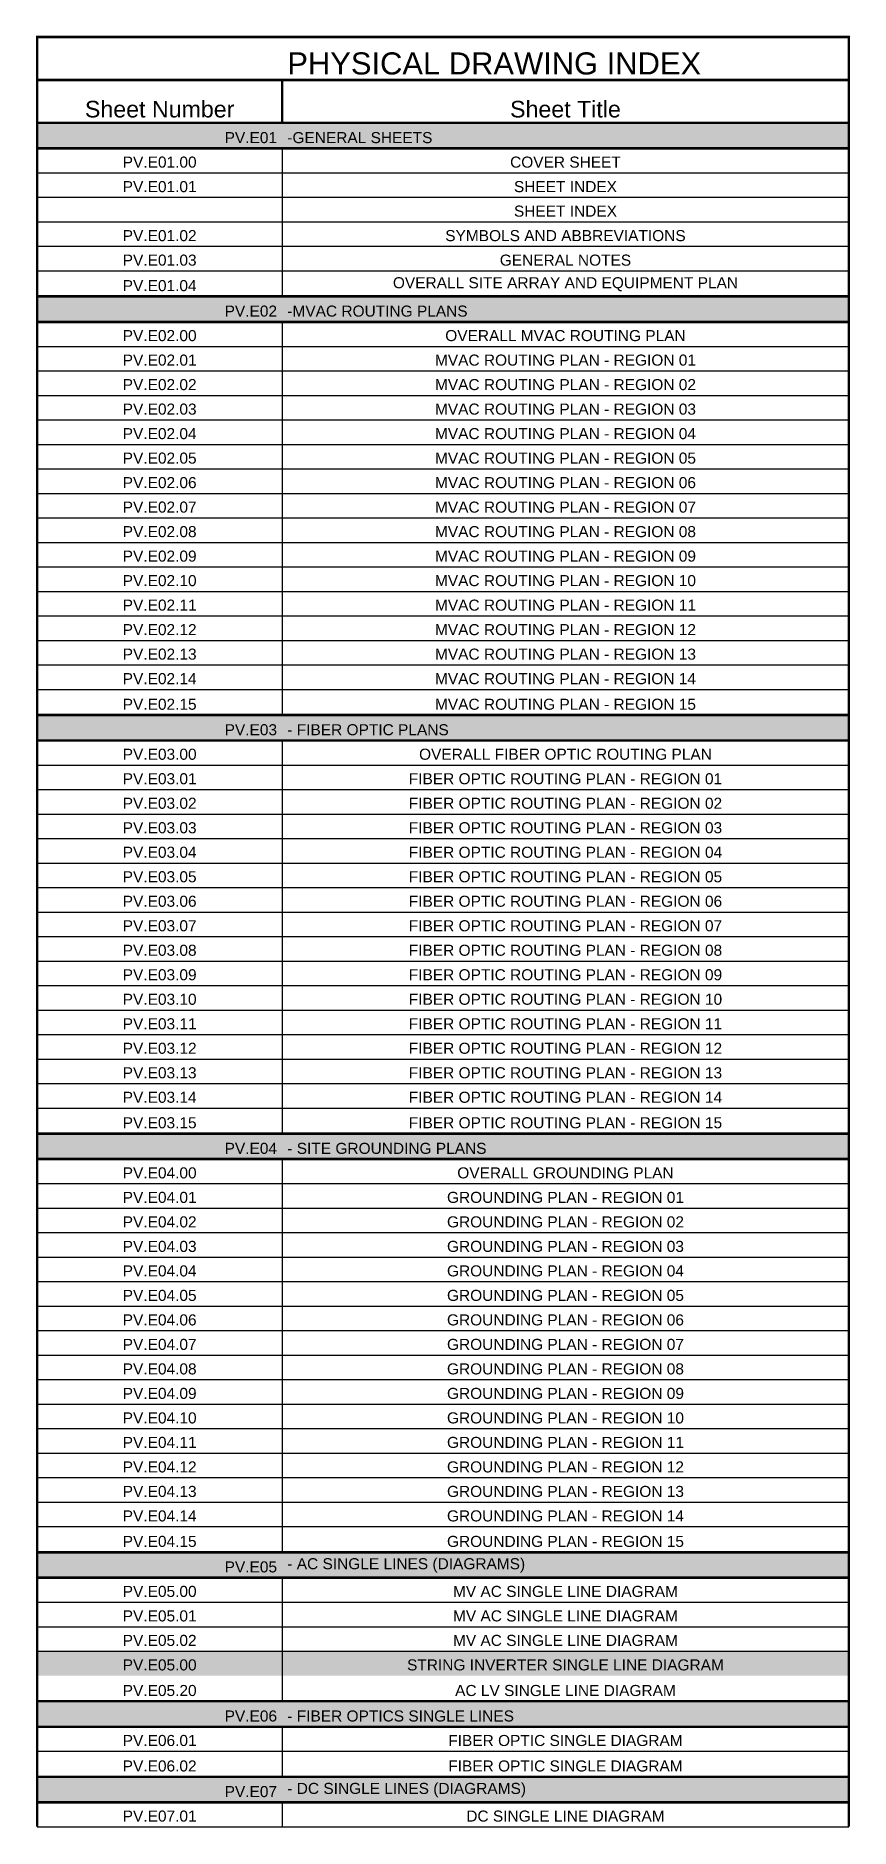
# Paper-space layout 'PV.E01.01 SHEET INDEX' of a CAD drawing. Header units: feet, sheet in inches. Extents: x 1 to 34.7, y 0 to 22.
# Drawn here: x 0.99 to 7.64, y 7.39 to 22.02 of the extents above; entities that cross this region are included whole.
import ezdxf

# ---------------------------------------------------------------- set-up
doc = ezdxf.new("R2010")
doc.units = ezdxf.units.FT
doc.header["$MEASUREMENT"] = 0
doc.styles.add('NEI-A', font='arial.ttf')

# ---------------------------------------------------------------- blocks, each defined once
blk = doc.blocks.new('*A4')
at = {"color": 7, "linetype": 'Continuous', "ltscale": 0.083333, "const_width": 0.0208}
for points in [[(6.625, -14.608), (6.625, 0), (0, 0), (0, -14.608)], [(0, -0.35), (6.625, -0.35)], [(2, -0.35), (2, -0.7)], [(0, -0.7), (6.625, -0.7)], [(0, -0.908), (6.625, -0.908)], [(0, -2.117), (6.625, -2.117)], [(0, -2.325), (6.625, -2.325)], [(0, -5.533), (6.625, -5.533)], [(0, -5.742), (6.625, -5.742)], [(0, -8.95), (6.625, -8.95)], [(0, -9.158), (6.625, -9.158)], [(0, -12.367), (6.625, -12.367)], [(0, -12.575), (6.625, -12.575)], [(0, -13.583), (6.625, -13.583)], [(0, -13.792), (6.625, -13.792)], [(0, -14.2), (6.625, -14.2)], [(0, -14.408), (6.625, -14.408)]]:
    blk.add_lwpolyline(points, dxfattribs=at)
at = {"color": 7, "linetype": 'Continuous', "ltscale": 0.083333}
for points in [[(2, -0.908), (2, -2.117)], [(0, -1.108), (6.625, -1.108)], [(0, -1.308), (6.625, -1.308)], [(0, -1.508), (6.625, -1.508)], [(0, -1.708), (6.625, -1.708)], [(0, -1.908), (6.625, -1.908)], [(2, -2.325), (2, -5.533)], [(0, -2.525), (6.625, -2.525)], [(0, -2.725), (6.625, -2.725)], [(0, -2.925), (6.625, -2.925)], [(0, -3.125), (6.625, -3.125)], [(0, -3.325), (6.625, -3.325)], [(0, -3.525), (6.625, -3.525)], [(0, -3.725), (6.625, -3.725)], [(0, -3.925), (6.625, -3.925)], [(0, -4.125), (6.625, -4.125)], [(0, -4.325), (6.625, -4.325)], [(0, -4.525), (6.625, -4.525)], [(0, -4.725), (6.625, -4.725)], [(0, -4.925), (6.625, -4.925)], [(0, -5.125), (6.625, -5.125)], [(0, -5.325), (6.625, -5.325)], [(2, -5.742), (2, -8.95)], [(0, -5.942), (6.625, -5.942)], [(0, -6.142), (6.625, -6.142)], [(0, -6.342), (6.625, -6.342)], [(0, -6.542), (6.625, -6.542)], [(0, -6.742), (6.625, -6.742)], [(0, -6.942), (6.625, -6.942)], [(0, -7.142), (6.625, -7.142)], [(0, -7.342), (6.625, -7.342)], [(0, -7.542), (6.625, -7.542)], [(0, -7.742), (6.625, -7.742)], [(0, -7.942), (6.625, -7.942)], [(0, -8.142), (6.625, -8.142)], [(0, -8.342), (6.625, -8.342)], [(0, -8.542), (6.625, -8.542)], [(0, -8.742), (6.625, -8.742)], [(2, -9.158), (2, -12.367)], [(0, -9.358), (6.625, -9.358)], [(0, -9.558), (6.625, -9.558)], [(0, -9.758), (6.625, -9.758)], [(0, -9.958), (6.625, -9.958)], [(0, -10.158), (6.625, -10.158)], [(0, -10.358), (6.625, -10.358)], [(0, -10.558), (6.625, -10.558)], [(0, -10.758), (6.625, -10.758)], [(0, -10.958), (6.625, -10.958)], [(0, -11.158), (6.625, -11.158)], [(0, -11.358), (6.625, -11.358)], [(0, -11.558), (6.625, -11.558)], [(0, -11.758), (6.625, -11.758)], [(0, -11.958), (6.625, -11.958)], [(0, -12.158), (6.625, -12.158)], [(2, -12.575), (2, -13.583)], [(0, -12.775), (6.625, -12.775)], [(0, -12.975), (6.625, -12.975)], [(0, -13.175), (6.625, -13.175)], [(2, -13.792), (2, -14.2)], [(0, -13.992), (6.625, -13.992)], [(2, -14.408), (2, -14.608)], [(0, -14.608), (6.625, -14.608)]]:
    blk.add_lwpolyline(points, dxfattribs=at)
at = {"color": 253, "true_color": 0xa6a6a6}
for points in [[(0, -0.7), (2, -0.7), (0, -0.908), (2, -0.908)], [(2, -0.7), (6.625, -0.7), (2, -0.908), (6.625, -0.908)], [(0, -2.117), (2, -2.117), (0, -2.325), (2, -2.325)], [(2, -2.117), (6.625, -2.117), (2, -2.325), (6.625, -2.325)], [(0, -5.533), (2, -5.533), (0, -5.742), (2, -5.742)], [(2, -5.533), (6.625, -5.533), (2, -5.742), (6.625, -5.742)], [(0, -8.95), (2, -8.95), (0, -9.158), (2, -9.158)], [(2, -8.95), (6.625, -8.95), (2, -9.158), (6.625, -9.158)], [(0, -12.367), (2, -12.367), (0, -12.575), (2, -12.575)], [(2, -12.367), (6.625, -12.367), (2, -12.575), (6.625, -12.575)], [(0, -13.583), (2, -13.583), (0, -13.792), (2, -13.792)], [(2, -13.583), (6.625, -13.583), (2, -13.792), (6.625, -13.792)], [(0, -14.2), (2, -14.2), (0, -14.408), (2, -14.408)], [(2, -14.2), (6.625, -14.2), (2, -14.408), (6.625, -14.408)]]:
    blk.add_solid(points, dxfattribs=at)
at = {"color": 2, "true_color": 0xffff00}
for points in [[(0, -13.175), (2, -13.175), (0, -13.375), (2, -13.375)], [(2, -13.175), (6.625, -13.175), (2, -13.375), (6.625, -13.375)]]:
    blk.add_solid(points, dxfattribs=at)
at = {"color": 7, "style": 'NEI-A'}
for s, insert, char_height, attachment_point in [('\\fArial|b0|i0|c0|p34;PHYSICAL DRAWING INDEX', (2.042, -0.308), 0.18056, 7), ('\\fArial|b0|i0|c0|p34;Sheet Number', (1, -0.658), 0.13542, 8), ('\\fArial|b0|i0|c0|p34;Sheet Title', (4.312, -0.658), 0.13542, 8), ('\\fArial|b0|i0|c0|p34;PV.E01', (1.958, -0.867), 0.09028, 9), ('\\fArial|b0|i0|c0|p34;-GENERAL SHEETS', (2.042, -0.867), 0.09028, 7), ('\\fArial|b0|i0|c0|p34;PV.E01.00', (1, -1.067), 0.09028, 8), ('\\fArial|b0|i0|c0|p34;COVER SHEET', (4.312, -1.067), 0.09028, 8), ('\\fArial|b0|i0|c0|p34;PV.E01.01', (1, -1.267), 0.09028, 8), ('\\fArial|b0|i0|c0|p34;SHEET INDEX', (4.312, -1.267), 0.09028, 8), ('\\fArial|b0|i0|c0|p34;SHEET INDEX', (4.312, -1.467), 0.09028, 8), ('\\fArial|b0|i0|c0|p34;PV.E01.02', (1, -1.667), 0.09028, 8), ('\\fArial|b0|i0|c0|p34;SYMBOLS AND ABBREVIATIONS', (4.312, -1.667), 0.09028, 8), ('\\fArial|b0|i0|c0|p34;PV.E01.03', (1, -1.867), 0.09028, 8), ('\\fArial|b0|i0|c0|p34;GENERAL NOTES', (4.312, -1.867), 0.09028, 8), ('\\fArial|b0|i0|c0|p34;PV.E01.04', (1, -2.075), 0.09028, 8), ('\\fArial|b0|i0|c0|p34;OVERALL SITE ARRAY AND EQUIPMENT PLAN', (4.312, -2.075), 0.09028, 8), ('\\fArial|b0|i0|c0|p34; PV.E02', (1.958, -2.283), 0.09028, 9), ('\\fArial|b0|i0|c0|p34;-MVAC ROUTING PLANS', (2.042, -2.283), 0.09028, 7), ('\\fArial|b0|i0|c0|p34;PV.E02.00', (1, -2.483), 0.09028, 8), ('\\fArial|b0|i0|c0|p34;OVERALL MVAC ROUTING PLAN', (4.312, -2.483), 0.09028, 8), ('\\fArial|b0|i0|c0|p34;PV.E02.01', (1, -2.683), 0.09028, 8), ('\\fArial|b0|i0|c0|p34;MVAC ROUTING PLAN - REGION 01', (4.312, -2.683), 0.09028, 8), ('\\fArial|b0|i0|c0|p34;PV.E02.02', (1, -2.883), 0.09028, 8), ('\\fArial|b0|i0|c0|p34;MVAC ROUTING PLAN - REGION 02', (4.312, -2.883), 0.09028, 8), ('\\fArial|b0|i0|c0|p34;PV.E02.03', (1, -3.083), 0.09028, 8), ('\\fArial|b0|i0|c0|p34;MVAC ROUTING PLAN - REGION 03', (4.312, -3.083), 0.09028, 8), ('\\fArial|b0|i0|c0|p34;PV.E02.04', (1, -3.283), 0.09028, 8), ('\\fArial|b0|i0|c0|p34;MVAC ROUTING PLAN - REGION 04', (4.312, -3.283), 0.09028, 8), ('\\fArial|b0|i0|c0|p34;PV.E02.05', (1, -3.483), 0.09028, 8), ('\\fArial|b0|i0|c0|p34;MVAC ROUTING PLAN - REGION 05', (4.312, -3.483), 0.09028, 8), ('\\fArial|b0|i0|c0|p34;PV.E02.06', (1, -3.683), 0.09028, 8), ('\\fArial|b0|i0|c0|p34;MVAC ROUTING PLAN - REGION 06', (4.312, -3.683), 0.09028, 8), ('\\fArial|b0|i0|c0|p34;PV.E02.07', (1, -3.883), 0.09028, 8), ('\\fArial|b0|i0|c0|p34;MVAC ROUTING PLAN - REGION 07', (4.312, -3.883), 0.09028, 8), ('\\fArial|b0|i0|c0|p34;PV.E02.08', (1, -4.083), 0.09028, 8), ('\\fArial|b0|i0|c0|p34;MVAC ROUTING PLAN - REGION 08', (4.312, -4.083), 0.09028, 8), ('\\fArial|b0|i0|c0|p34;PV.E02.09', (1, -4.283), 0.09028, 8), ('\\fArial|b0|i0|c0|p34;MVAC ROUTING PLAN - REGION 09', (4.312, -4.283), 0.09028, 8), ('\\fArial|b0|i0|c0|p34;PV.E02.10', (1, -4.483), 0.09028, 8), ('\\fArial|b0|i0|c0|p34;MVAC ROUTING PLAN - REGION 10', (4.312, -4.483), 0.09028, 8), ('\\fArial|b0|i0|c0|p34;PV.E02.11', (1, -4.683), 0.09028, 8), ('\\fArial|b0|i0|c0|p34;MVAC ROUTING PLAN - REGION 11', (4.312, -4.683), 0.09028, 8), ('\\fArial|b0|i0|c0|p34;PV.E02.12', (1, -4.883), 0.09028, 8), ('\\fArial|b0|i0|c0|p34;MVAC ROUTING PLAN - REGION 12', (4.312, -4.883), 0.09028, 8), ('\\fArial|b0|i0|c0|p34;PV.E02.13', (1, -5.083), 0.09028, 8), ('\\fArial|b0|i0|c0|p34;MVAC ROUTING PLAN - REGION 13', (4.312, -5.083), 0.09028, 8), ('\\fArial|b0|i0|c0|p34;PV.E02.14', (1, -5.283), 0.09028, 8), ('\\fArial|b0|i0|c0|p34;MVAC ROUTING PLAN - REGION 14', (4.312, -5.283), 0.09028, 8), ('\\fArial|b0|i0|c0|p34;PV.E02.15', (1, -5.492), 0.09028, 8), ('\\fArial|b0|i0|c0|p34;MVAC ROUTING PLAN - REGION 15', (4.312, -5.492), 0.09028, 8), ('\\fArial|b0|i0|c0|p34; PV.E03', (1.958, -5.7), 0.09028, 9), ('\\fArial|b0|i0|c0|p34;- FIBER OPTIC PLANS', (2.042, -5.7), 0.09028, 7), ('\\fArial|b0|i0|c0|p34;PV.E03.00', (1, -5.9), 0.09028, 8), ('\\fArial|b0|i0|c0|p34;OVERALL FIBER OPTIC ROUTING PLAN', (4.312, -5.9), 0.09028, 8), ('\\fArial|b0|i0|c0|p34;PV.E03.01', (1, -6.1), 0.09028, 8), ('\\fArial|b0|i0|c0|p34;FIBER OPTIC ROUTING PLAN - REGION 01', (4.312, -6.1), 0.09028, 8), ('\\fArial|b0|i0|c0|p34;PV.E03.02', (1, -6.3), 0.09028, 8), ('\\fArial|b0|i0|c0|p34;FIBER OPTIC ROUTING PLAN - REGION 02', (4.312, -6.3), 0.09028, 8), ('\\fArial|b0|i0|c0|p34;PV.E03.03', (1, -6.5), 0.09028, 8), ('\\fArial|b0|i0|c0|p34;FIBER OPTIC ROUTING PLAN - REGION 03', (4.312, -6.5), 0.09028, 8), ('\\fArial|b0|i0|c0|p34;PV.E03.04', (1, -6.7), 0.09028, 8), ('\\fArial|b0|i0|c0|p34;FIBER OPTIC ROUTING PLAN - REGION 04', (4.312, -6.7), 0.09028, 8), ('\\fArial|b0|i0|c0|p34;PV.E03.05', (1, -6.9), 0.09028, 8), ('\\fArial|b0|i0|c0|p34;FIBER OPTIC ROUTING PLAN - REGION 05', (4.312, -6.9), 0.09028, 8), ('\\fArial|b0|i0|c0|p34;PV.E03.06', (1, -7.1), 0.09028, 8), ('\\fArial|b0|i0|c0|p34;FIBER OPTIC ROUTING PLAN - REGION 06', (4.312, -7.1), 0.09028, 8), ('\\fArial|b0|i0|c0|p34;PV.E03.07', (1, -7.3), 0.09028, 8), ('\\fArial|b0|i0|c0|p34;FIBER OPTIC ROUTING PLAN - REGION 07', (4.312, -7.3), 0.09028, 8), ('\\fArial|b0|i0|c0|p34;PV.E03.08', (1, -7.5), 0.09028, 8), ('\\fArial|b0|i0|c0|p34;FIBER OPTIC ROUTING PLAN - REGION 08', (4.312, -7.5), 0.09028, 8), ('\\fArial|b0|i0|c0|p34;PV.E03.09', (1, -7.7), 0.09028, 8), ('\\fArial|b0|i0|c0|p34;FIBER OPTIC ROUTING PLAN - REGION 09', (4.312, -7.7), 0.09028, 8), ('\\fArial|b0|i0|c0|p34;PV.E03.10', (1, -7.9), 0.09028, 8), ('\\fArial|b0|i0|c0|p34;FIBER OPTIC ROUTING PLAN - REGION 10', (4.312, -7.9), 0.09028, 8), ('\\fArial|b0|i0|c0|p34;PV.E03.11', (1, -8.1), 0.09028, 8), ('\\fArial|b0|i0|c0|p34;FIBER OPTIC ROUTING PLAN - REGION 11', (4.312, -8.1), 0.09028, 8), ('\\fArial|b0|i0|c0|p34;PV.E03.12', (1, -8.3), 0.09028, 8), ('\\fArial|b0|i0|c0|p34;FIBER OPTIC ROUTING PLAN - REGION 12', (4.312, -8.3), 0.09028, 8), ('\\fArial|b0|i0|c0|p34;PV.E03.13', (1, -8.5), 0.09028, 8), ('\\fArial|b0|i0|c0|p34;FIBER OPTIC ROUTING PLAN - REGION 13', (4.312, -8.5), 0.09028, 8), ('\\fArial|b0|i0|c0|p34;PV.E03.14', (1, -8.7), 0.09028, 8), ('\\fArial|b0|i0|c0|p34;FIBER OPTIC ROUTING PLAN - REGION 14', (4.312, -8.7), 0.09028, 8), ('\\fArial|b0|i0|c0|p34;PV.E03.15', (1, -8.908), 0.09028, 8), ('\\fArial|b0|i0|c0|p34;FIBER OPTIC ROUTING PLAN - REGION 15', (4.312, -8.908), 0.09028, 8), ('\\fArial|b0|i0|c0|p34; PV.E04', (1.958, -9.117), 0.09028, 9), ('\\fArial|b0|i0|c0|p34;- SITE GROUNDING PLANS', (2.042, -9.117), 0.09028, 7), ('\\fArial|b0|i0|c0|p34;PV.E04.00', (1, -9.317), 0.09028, 8), ('\\fArial|b0|i0|c0|p34;OVERALL GROUNDING PLAN', (4.312, -9.317), 0.09028, 8), ('\\fArial|b0|i0|c0|p34;PV.E04.01', (1, -9.517), 0.09028, 8), ('\\fArial|b0|i0|c0|p34;GROUNDING PLAN - REGION 01', (4.312, -9.517), 0.09028, 8), ('\\fArial|b0|i0|c0|p34;PV.E04.02', (1, -9.717), 0.09028, 8), ('\\fArial|b0|i0|c0|p34;GROUNDING PLAN - REGION 02', (4.312, -9.717), 0.09028, 8), ('\\fArial|b0|i0|c0|p34;PV.E04.03', (1, -9.917), 0.09028, 8), ('\\fArial|b0|i0|c0|p34;GROUNDING PLAN - REGION 03', (4.312, -9.917), 0.09028, 8), ('\\fArial|b0|i0|c0|p34;PV.E04.04', (1, -10.117), 0.09028, 8), ('\\fArial|b0|i0|c0|p34;GROUNDING PLAN - REGION 04', (4.312, -10.117), 0.09028, 8), ('\\fArial|b0|i0|c0|p34;PV.E04.05', (1, -10.317), 0.09028, 8), ('\\fArial|b0|i0|c0|p34;GROUNDING PLAN - REGION 05', (4.312, -10.317), 0.09028, 8), ('\\fArial|b0|i0|c0|p34;PV.E04.06', (1, -10.517), 0.09028, 8), ('\\fArial|b0|i0|c0|p34;GROUNDING PLAN - REGION 06', (4.312, -10.517), 0.09028, 8), ('\\fArial|b0|i0|c0|p34;PV.E04.07', (1, -10.717), 0.09028, 8), ('\\fArial|b0|i0|c0|p34;GROUNDING PLAN - REGION 07', (4.312, -10.717), 0.09028, 8), ('\\fArial|b0|i0|c0|p34;PV.E04.08', (1, -10.917), 0.09028, 8), ('\\fArial|b0|i0|c0|p34;GROUNDING PLAN - REGION 08', (4.312, -10.917), 0.09028, 8), ('\\fArial|b0|i0|c0|p34;PV.E04.09', (1, -11.117), 0.09028, 8), ('\\fArial|b0|i0|c0|p34;GROUNDING PLAN - REGION 09', (4.312, -11.117), 0.09028, 8), ('\\fArial|b0|i0|c0|p34;PV.E04.10', (1, -11.317), 0.09028, 8), ('\\fArial|b0|i0|c0|p34;GROUNDING PLAN - REGION 10', (4.312, -11.317), 0.09028, 8), ('\\fArial|b0|i0|c0|p34;PV.E04.11', (1, -11.517), 0.09028, 8), ('\\fArial|b0|i0|c0|p34;GROUNDING PLAN - REGION 11', (4.312, -11.517), 0.09028, 8), ('\\fArial|b0|i0|c0|p34;PV.E04.12', (1, -11.717), 0.09028, 8), ('\\fArial|b0|i0|c0|p34;GROUNDING PLAN - REGION 12', (4.312, -11.717), 0.09028, 8), ('\\fArial|b0|i0|c0|p34;PV.E04.13', (1, -11.917), 0.09028, 8), ('\\fArial|b0|i0|c0|p34;GROUNDING PLAN - REGION 13', (4.312, -11.917), 0.09028, 8), ('\\fArial|b0|i0|c0|p34;PV.E04.14', (1, -12.117), 0.09028, 8), ('\\fArial|b0|i0|c0|p34;GROUNDING PLAN - REGION 14', (4.312, -12.117), 0.09028, 8), ('\\fArial|b0|i0|c0|p34;PV.E04.15', (1, -12.325), 0.09028, 8), ('\\fArial|b0|i0|c0|p34;GROUNDING PLAN - REGION 15', (4.312, -12.325), 0.09028, 8), ('\\fArial|b0|i0|c0|p34;- AC SINGLE LINES (DIAGRAMS)', (2.042, -12.533), 0.09028, 7), ('\\fArial|b0|i0|c0|p34; PV.E05', (1.958, -12.533), 0.09028, 9), ('\\fArial|b0|i0|c0|p34;PV.E05.00', (1, -12.733), 0.09028, 8), ('\\fArial|b0|i0|c0|p34;MV AC SINGLE LINE DIAGRAM', (4.312, -12.733), 0.09028, 8), ('\\fArial|b0|i0|c0|p34;PV.E05.01', (1, -12.933), 0.09028, 8), ('\\fArial|b0|i0|c0|p34;MV AC SINGLE LINE DIAGRAM', (4.312, -12.933), 0.09028, 8), ('\\fArial|b0|i0|c0|p34;PV.E05.02', (1, -13.133), 0.09028, 8), ('\\fArial|b0|i0|c0|p34;MV AC SINGLE LINE DIAGRAM', (4.312, -13.133), 0.09028, 8), ('\\fArial|b0|i0|c0|p34;PV.E05.00', (1, -13.333), 0.09028, 8), ('\\fArial|b0|i0|c0|p34;STRING INVERTER SINGLE LINE DIAGRAM', (4.312, -13.333), 0.09028, 8), ('\\fArial|b0|i0|c0|p34;PV.E05.20', (1, -13.542), 0.09028, 8), ('\\fArial|b0|i0|c0|p34;AC LV SINGLE LINE DIAGRAM', (4.312, -13.542), 0.09028, 8), ('\\fArial|b0|i0|c0|p34; PV.E06', (1.958, -13.75), 0.09028, 9), ('\\fArial|b0|i0|c0|p34;- FIBER OPTICS SINGLE LINES', (2.042, -13.75), 0.09028, 7), ('\\fArial|b0|i0|c0|p34;PV.E06.01', (1, -13.95), 0.09028, 8), ('\\fArial|b0|i0|c0|p34;FIBER OPTIC SINGLE DIAGRAM', (4.312, -13.95), 0.09028, 8), ('\\fArial|b0|i0|c0|p34;PV.E06.02', (1, -14.158), 0.09028, 8), ('\\fArial|b0|i0|c0|p34;FIBER OPTIC SINGLE DIAGRAM', (4.312, -14.158), 0.09028, 8), ('\\fArial|b0|i0|c0|p34; PV.E07', (1.958, -14.367), 0.09028, 9), ('\\fArial|b0|i0|c0|p34;- DC SINGLE LINES (DIAGRAMS)', (2.042, -14.367), 0.09028, 7), ('\\fArial|b0|i0|c0|p34;PV.E07.01', (1, -14.567), 0.09028, 8), ('\\fArial|b0|i0|c0|p34;DC SINGLE LINE DIAGRAM', (4.312, -14.567), 0.09028, 8)]:
    blk.add_mtext(s, dxfattribs=dict(at, insert=insert, char_height=char_height, attachment_point=attachment_point))

psp = doc.layouts.new('PV.E01.01 SHEET INDEX')

# ---------------------------------------------------------------- block references
psp.add_blockref('*A4', (1, 22.011))

doc.saveas('drawing.dxf')
